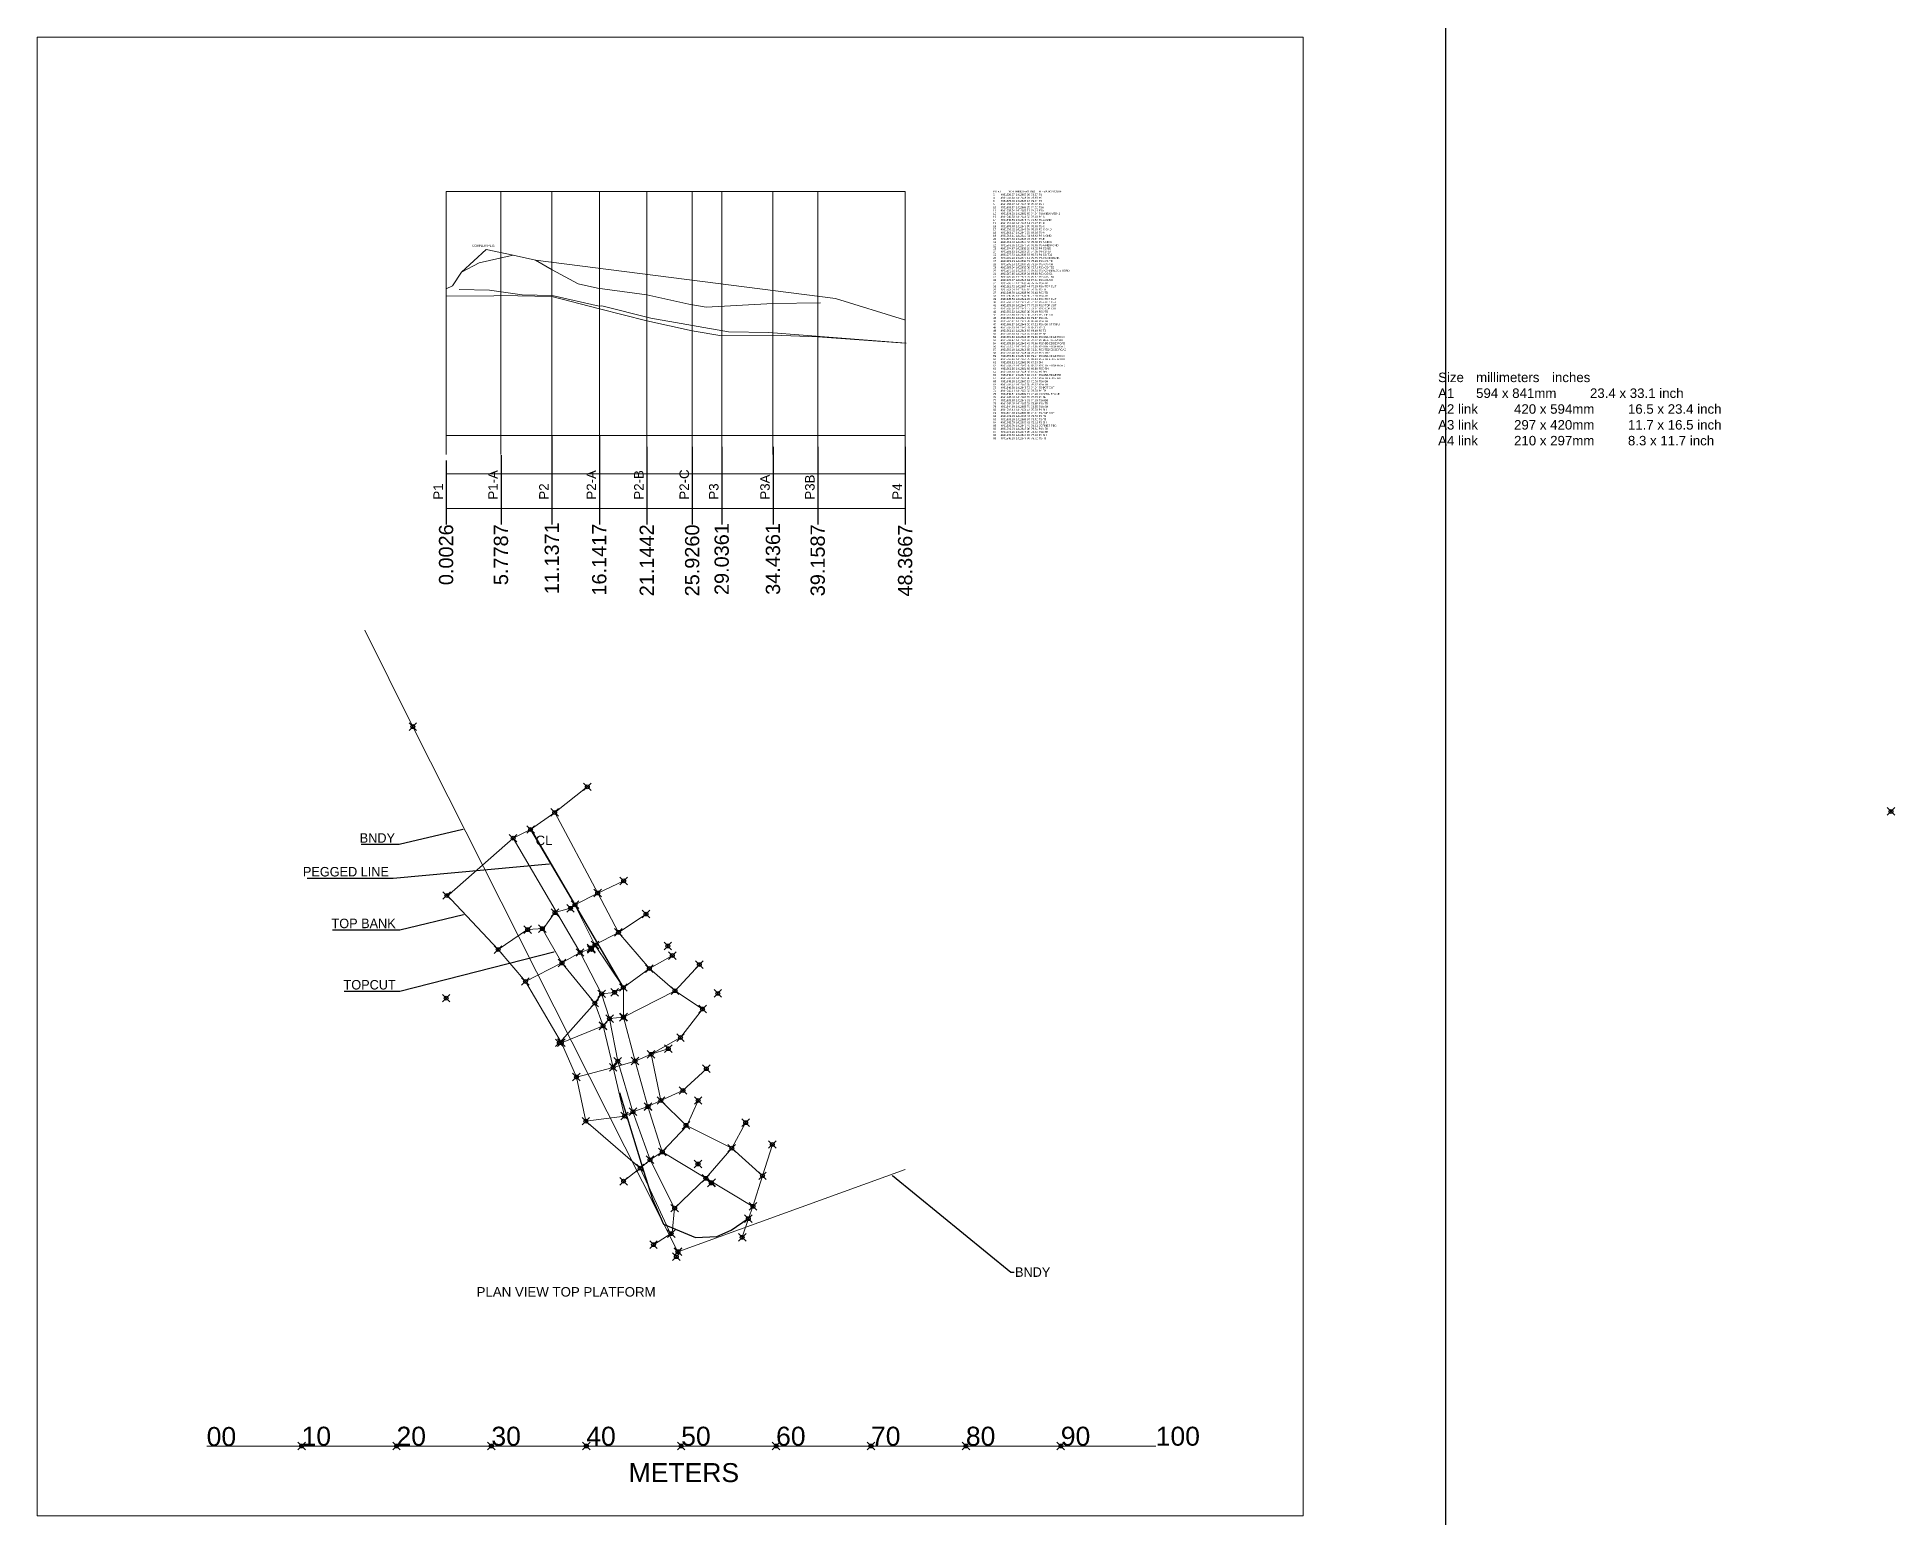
# Model space of a CAD drawing. Extents: x -43 to 1412658, y -255 to 4931576.
# Drawn here: x -43.1 to 152.7, y -54.6 to 101.3 of the extents above; entities that cross this region are included whole.
import ezdxf
from ezdxf import colors
from ezdxf.entities.mleader import LeaderData, LeaderLine
from ezdxf.math import Vec2, Vec3

# ---------------------------------------------------------------- set-up
doc = ezdxf.new("R2010")
doc.units = 0
doc.header["$MEASUREMENT"] = 0
doc.header["$PDMODE"] = 35
doc.header["$PDSIZE"] = 0.4
doc.layers.get('0').update_dxf_attribs({"linetype": 'CONTINUOUS'})
doc.layers.get('Defpoints').update_dxf_attribs({"linetype": 'CONTINUOUS'})
doc.layers.add('Boundary', color=7, linetype='CONTINUOUS')
doc.styles.add('Annotative', font='txt')
doc.styles.add('MtXpl_arial_ttf_shx', font='arial.ttf.shx')
doc.styles.get("Standard").update_dxf_attribs({"font": 'arial.ttf'})
doc.dimstyles.get("Standard").update_dxf_attribs({"dimtxt": 0.18, "dimasz": 0.18, "dimexe": 0.18, "dimexo": 0.0625, "dimgap": 0.09, "dimtad": 0, "dimtih": 1, "dimtoh": 1, "dimdec": 4, "dimzin": 0, "dimdsep": 46, "dimtxsty": 'Standard', "dimcen": 0.09, "dimadec": 0, "dimazin": 0, "dimtfac": 1, "dimtdec": 4, "dimtofl": 0, "dimtmove": 0, "dimatfit": 3, "dimfxl": 1, "dimtolj": 1, "dimtzin": 0, "dimarcsym": 0})

msp = doc.modelspace()

# ---------------------------------------------------------------- texts
at = {"style": 'MtXpl_arial_ttf_shx'}
msp.add_text('CORNER PEG', height=0.25, dxfattribs=at).set_placement((2.74137, 79.17045))
at = {"color": 6, "style": 'MtXpl_arial_ttf_shx'}
for s, p in [('P1-A', (5.43631, 52.53728)), ('P2-A', (15.80188, 52.53728)), ('P2-B', (20.80373, 52.53728)), ('P2-C', (25.58622, 52.53728)), ('P3A', (34.09629, 52.53728)), ('P3B', (38.81889, 52.53728)), ('P1', (-0.33978, 52.53728)), ('P2', (10.79734, 52.53728)), ('P3', (28.69628, 52.53728)), ('P4', (48.02689, 52.53728))]:
    msp.add_text(s, height=1, rotation=90, dxfattribs=at).set_placement(p)
at = {"ltscale": 1000}
for s, p in [('00', (-25.23499, -47.19136, 22.09)), ('10', (-15.23499, -47.15725, -56.82)), ('20', (-5.23499, -47.15725, -56.82)), ('30', (4.76501, -47.15725, -56.82)), ('40', (14.76501, -47.15725, -56.82)), ('50', (24.76501, -47.15725, -56.82)), ('60', (34.76501, -47.15725, -56.82)), ('70', (44.76501, -47.15725, -56.82)), ('80', (54.76501, -47.15725, -56.82)), ('90', (64.76501, -47.15725, -56.82)), ('100', (74.76501, -47.15725, 44.18)), ('METERS', (19.22742, -50.99274))]:
    msp.add_text(s, height=2, dxfattribs=at).set_placement(p)
at = {"attachment_point": 1}
for s, insert, char_height, width in [('POINT^INORTHING^IEASTING^IELEVATION^ICODE\\P3^I4931536.07 ^I1412657.56 ^I73.97 ^IP1\\P4^I4931541.80 ^I1412648.01 ^I73.93 ^IP2\\P6^I4931575.78 ^I1412634.13 ^I69.04 ^IP4\\P9^I4931558.62 ^I1412642.98 ^I70.02 ^IP3-2\\P10^I4931538.57 ^I1412653.20 ^I74.02 ^IP1A\\P11^I4931538.54 ^I1412653.17 ^I74.01 ^IP1A\\P12^I4931539.03 ^I1412652.60 ^I74.04 ^IP1A-NEW-VSD-.2\\P13^I4931546.58 ^I1412646.50 ^I72.63 ^IP2-A\\P14^I4931546.59 ^I1412646.49 ^I72.52 ^IP2-A-GND\\P15^I4931551.38 ^I1412645.14 ^I71.37 ^IP2-B\\P16^I4931555.98 ^I1412643.90 ^I70.40 ^IP2-C\\P17^I4931556.02 ^I1412643.93 ^I70.33 ^IP2-C-GND\\P18^I4931563.17 ^I1412640.53 ^I69.98 ^IP3-A\\P19^I4931563.14 ^I1412640.54 ^I69.92 ^IP3-A-GND\\P20^I4931567.48 ^I1412638.34 ^I69.64 ^IP3-B\\P21^I4931563.26 ^I1412640.52 ^I70.00 ^IP3-A-NEW\\P22^I4931563.30 ^I1412640.50 ^I69.90 ^IP3-A-NEW-GND\\P23^I4931574.87 ^I1412632.29 ^I69.02 ^IP4-CS-BB\\P24^I4931568.83 ^I1412625.30 ^I74.00 ^IP4-CS-TB\\P25^I4931577.58 ^I1412636.67 ^I68.73 ^IP4-CS-TB2\\P26^I4931580.28 ^I1412640.11 ^I65.56 ^IP4-CS-ON BANK\\P27^I4931563.13 ^I1412630.71 ^I75.49 ^IP3B-CS-TB\\P28^I4931565.23 ^I1412633.82 ^I73.29 ^IP3B-CS-SH\\P29^I4931565.34 ^I1412635.36 ^I72.71 ^IP3B-CS-TB2\\P30^I4931567.02 ^I1412636.70 ^I69.62 ^IP3B-CS-BB-EDGE ROAD\\P31^I4931567.85 ^I1412638.81 ^I69.68 ^IP3B-CS-CL\\P32^I4931569.09 ^I1412641.20 ^I69.47 ^IP3B-CS-TB3\\P33^I4931570.37 ^I1412643.94 ^I67.34 ^IP3B-CS-SH\\P34^I4931559.77 ^I1412633.59 ^I75.75 ^IP3A-TB\\P35^I4931561.72 ^I1412637.44 ^I73.19 ^IP3A-TOP CUT\\P36^I4931553.30 ^I1412637.16 ^I76.25 ^IP3-TB\\P37^I4931549.70 ^I1412638.96 ^I76.48 ^IP2B-TB\\P38^I4931545.05 ^I1412639.95 ^I77.38 ^IP2A-TB\\P39^I4931545.58 ^I1412644.03 ^I74.81 ^IP2A-TOP CUT\\P40^I4931550.72 ^I1412642.83 ^I74.12 ^IP2B-TOP CUT\\P41^I4931555.10 ^I1412641.77 ^I73.15 ^IP2C-TOP CUT\\P42^I4931555.09 ^I1412641.77 ^I73.14 ^IP2C-TOP CUT\\P43^I4931553.32 ^I1412637.38 ^I76.19 ^IP2C-TB\\P44^I4931557.48 ^I1412640.90 ^I72.81 ^IP3-TOP CUT\\P45^I4931563.62 ^I1412640.91 ^I69.87 ^IP3A-CL\\P46^I4931564.94 ^I1412643.39 ^I69.58 ^IP3A-TB\\P47^I4931566.87 ^I1412646.30 ^I67.31 ^IP3A-SH AT RIMU\\P48^I4931559.13 ^I1412643.91 ^I69.81 ^IP3 CL\\P49^I4931561.13 ^I1412646.65 ^I69.49 ^IP3 TB\\P50^I4931562.50 ^I1412649.07 ^I67.43 ^IP3 SH\\P52^I4931562.82 ^I1412639.35 ^I69.96 ^IP3A-BB-EDGE ROAD\\P53^I4931558.47 ^I1412641.62 ^I70.22 ^IP3-BB-EDGE ROAD\\P54^I4931555.85 ^I1412642.45 ^I70.66 ^IP2C-BB-EDGE ROAD\\P56^I4931551.37 ^I1412643.32 ^I71.65 ^IP2B-BB-EDGE ROAD\\P57^I4931552.10 ^I1412646.83 ^I71.34 ^IP2B-TB2-EDGE ROAD\\P58^I4931552.68 ^I1412648.64 ^I70.69 ^IP2B-TB2\\P59^I4931553.86 ^I1412649.93 ^I69.14 ^IP2B-BB-EDGE ROAD\\P60^I4931556.86 ^I1412652.25 ^I68.80 ^IP2B-TB-EDGE ROAD\\P61^I4931558.51 ^I1412653.86 ^I67.33 ^ISH\\P62^I4931558.79 ^I1412649.35 ^I69.22 ^IP2C-TB-EDGE ROAD\\P63^I4931561.55 ^I1412651.92 ^I66.80 ^IP2C-SH\\P64^I4931563.50 ^I1412648.59 ^I67.54 ^IP3-SH\\P66^I4931546.04 ^I1412644.92 ^I72.94 ^IP2A-BB-EDGE RD\\P67^I4931547.23 ^I1412647.86 ^I72.97 ^IP2A-TB-EDGE RD\\P68^I4931548.28 ^I1412650.19 ^I72.03 ^IP2A-SH\\P69^I4931550.57 ^I1412652.65 ^I70.12 ^IP2A-TB\\P73^I4931540.98 ^I1412646.72 ^I74.04 ^IP2-BOT CUT\\P74^I4931544.61 ^I1412650.50 ^I73.73 ^IP2-TB\\P75^I4931540.54 ^I1412651.77 ^I74.18 ^ICONROL STAKE\\P76^I4931547.23 ^I1412651.79 ^I72.19 ^IP2 SH\\P77^I4931535.88 ^I1412649.31 ^I74.39 ^IP1A-BB\\P78^I4931542.20 ^I1412655.33 ^I73.80 ^IP1A-TB\\P79^I4931544.89 ^I1412656.79 ^I73.55 ^IP1A-SH\\P80^I4931532.81 ^I1412656.43 ^I75.78 ^IP1-SH\\P81^I4931534.78 ^I1412657.08 ^I74.74 ^IP1-TOP CUT\\P82^I4931539.29 ^I1412658.57 ^I73.52 ^IP1-TB\\P83^I4931539.29 ^I1412658.57 ^I73.52 ^IP1-TB\\P84^I4931542.59 ^I1412659.61 ^I72.01 ^IP1-SH\\P85^I4931530.76 ^I1412649.49 ^I78.91 ^ICORNER PEG\\P86^I4931532.03 ^I1412647.08 ^I79.34 ^IP1A-SH\\P87^I4931533.20 ^I1412648.95 ^I78.32 ^IP1A-TB\\P88^I4931538.72 ^I1412643.93 ^I77.92 ^IP2-SH\\P89^I4931540.10 ^I1412645.68 ^I76.72 ^IP2-TB', (57.63871, 85.11173, -78.91), 0.2, 15.3460968), ('Size^Imillimeters^Iinches\\PA1^I594 x 841mm^I23.4 x 33.1 inch\\PA2 link^I420 x 594mm^I16.5 x 23.4 inch\\PA3 link^I297 x 420mm^I11.7 x 16.5 inch\\PA4 link^I210 x 297mm^I8.3 x 11.7 inch', (104.52522, 65.92108), 1, 66.1818358)]:
    msp.add_mtext(s, dxfattribs=dict(at, insert=insert, char_height=char_height, width=width))
at = {"insert": (3.2093, -30.44627, -78.91), "char_height": 1, "attachment_point": 1}
msp.add_mtext_dynamic_manual_height_columns('PLAN VIEW TOP PLATFORM', width=35.4471884, gutter_width=1, heights=[0.2], dxfattribs=at)
at = {"layer": 'Boundary', "color": 40, "true_color": 0xf8d731}
msp.add_text('CL', height=1, dxfattribs=at).set_placement((9.41691, 16.12597, -78.91))

# ---------------------------------------------------------------- blocks, each defined once
blk = doc.blocks.new('*D83')
at = {"color": 0, "lineweight": -2, "ltscale": 1000, "transparency": 16777216}
blk.add_line((5.78, 57.23), (5.78, 49.93), dxfattribs=at)
at = {"layer": 'Defpoints', "color": 0, "ltscale": 1000, "transparency": 16777216}
for p in [(5.78, 57.29), (5.78, 49.93), (0, 0)]:
    blk.add_point(p, dxfattribs=at)
at = {"color": 0, "ltscale": 1000, "transparency": 16777216, "insert": (5.78, 46.73), "char_height": 1.5, "attachment_point": 5, "rotation": 90}
blk.add_mtext('\\A1;5.7787', dxfattribs=at)
blk = doc.blocks.new('*D84')
at = {"color": 0, "lineweight": -2, "ltscale": 1000, "transparency": 16777216}
blk.add_line((0, 56.67), (0, 49.93), dxfattribs=at)
at = {"layer": 'Defpoints', "color": 0, "ltscale": 1000, "transparency": 16777216}
for p in [(0, 56.73), (0, 49.93), (0, 0)]:
    blk.add_point(p, dxfattribs=at)
at = {"color": 0, "ltscale": 1000, "transparency": 16777216, "insert": (0, 46.73), "char_height": 1.5, "attachment_point": 5, "rotation": 90}
blk.add_mtext('\\A1;0.0026', dxfattribs=at)
blk = doc.blocks.new('*D85')
at = {"color": 0, "lineweight": -2, "ltscale": 1000, "transparency": 16777216}
blk.add_line((11.14, 59.24), (11.14, 49.93), dxfattribs=at)
at = {"layer": 'Defpoints', "color": 0, "ltscale": 1000, "transparency": 16777216}
for p in [(11.14, 59.31), (11.14, 49.93), (0, 0)]:
    blk.add_point(p, dxfattribs=at)
at = {"color": 0, "ltscale": 1000, "transparency": 16777216, "insert": (11.14, 46.36), "char_height": 1.5, "attachment_point": 5, "rotation": 90}
blk.add_mtext('\\A1;11.1371', dxfattribs=at)
blk = doc.blocks.new('*D86')
at = {"color": 0, "lineweight": -2, "ltscale": 1000, "transparency": 16777216}
blk.add_line((16.14, 59.24), (16.14, 49.93), dxfattribs=at)
at = {"layer": 'Defpoints', "color": 0, "ltscale": 1000, "transparency": 16777216}
for p in [(16.14, 59.31), (16.14, 49.93), (0, 0)]:
    blk.add_point(p, dxfattribs=at)
at = {"color": 0, "ltscale": 1000, "transparency": 16777216, "insert": (16.14, 46.21), "char_height": 1.5, "attachment_point": 5, "rotation": 90}
blk.add_mtext('\\A1;16.1417', dxfattribs=at)
blk = doc.blocks.new('*D87')
at = {"color": 0, "lineweight": -2, "ltscale": 1000, "transparency": 16777216}
blk.add_line((21.14, 58.09), (21.14, 49.93), dxfattribs=at)
at = {"layer": 'Defpoints', "color": 0, "ltscale": 1000, "transparency": 16777216}
for p in [(21.14, 58.15), (21.14, 49.93), (0, 0)]:
    blk.add_point(p, dxfattribs=at)
at = {"color": 0, "ltscale": 1000, "transparency": 16777216, "insert": (21.14, 46.14), "char_height": 1.5, "attachment_point": 5, "rotation": 90}
blk.add_mtext('\\A1;21.1442', dxfattribs=at)
blk = doc.blocks.new('*D88')
at = {"color": 0, "lineweight": -2, "ltscale": 1000, "transparency": 16777216}
blk.add_line((25.93, 58.09), (25.93, 49.93), dxfattribs=at)
at = {"layer": 'Defpoints', "color": 0, "ltscale": 1000, "transparency": 16777216}
for p in [(25.93, 58.15), (25.93, 49.93), (0, 0)]:
    blk.add_point(p, dxfattribs=at)
at = {"color": 0, "ltscale": 1000, "transparency": 16777216, "insert": (25.93, 46.13), "char_height": 1.5, "attachment_point": 5, "rotation": 90}
blk.add_mtext('\\A1;25.9260', dxfattribs=at)
blk = doc.blocks.new('*D89')
at = {"color": 0, "lineweight": -2, "ltscale": 1000, "transparency": 16777216}
blk.add_line((29.04, 58.09), (29.04, 49.93), dxfattribs=at)
at = {"layer": 'Defpoints', "color": 0, "ltscale": 1000, "transparency": 16777216}
for p in [(29.04, 58.15), (29.04, 49.93), (0, 0)]:
    blk.add_point(p, dxfattribs=at)
at = {"color": 0, "ltscale": 1000, "transparency": 16777216, "insert": (29.04, 46.27), "char_height": 1.5, "attachment_point": 5, "rotation": 90}
blk.add_mtext('\\A1;29.0361', dxfattribs=at)
blk = doc.blocks.new('*D90')
at = {"color": 0, "lineweight": -2, "ltscale": 1000, "transparency": 16777216}
blk.add_line((34.44, 58.09), (34.44, 49.93), dxfattribs=at)
at = {"layer": 'Defpoints', "color": 0, "ltscale": 1000, "transparency": 16777216}
for p in [(34.44, 58.15), (34.44, 49.93), (0, 0)]:
    blk.add_point(p, dxfattribs=at)
at = {"color": 0, "ltscale": 1000, "transparency": 16777216, "insert": (34.44, 46.29), "char_height": 1.5, "attachment_point": 5, "rotation": 90}
blk.add_mtext('\\A1;34.4361', dxfattribs=at)
blk = doc.blocks.new('*D91')
at = {"color": 0, "lineweight": -2, "ltscale": 1000, "transparency": 16777216}
blk.add_line((39.16, 58.09), (39.16, 49.93), dxfattribs=at)
at = {"layer": 'Defpoints', "color": 0, "ltscale": 1000, "transparency": 16777216}
for p in [(39.16, 58.15), (39.16, 49.93), (0, 0)]:
    blk.add_point(p, dxfattribs=at)
at = {"color": 0, "ltscale": 1000, "transparency": 16777216, "insert": (39.16, 46.14), "char_height": 1.5, "attachment_point": 5, "rotation": 90}
blk.add_mtext('\\A1;39.1587', dxfattribs=at)
blk = doc.blocks.new('*D92')
at = {"color": 0, "lineweight": -2, "ltscale": 1000, "transparency": 16777216}
blk.add_line((48.37, 58.09), (48.37, 49.93), dxfattribs=at)
at = {"layer": 'Defpoints', "color": 0, "ltscale": 1000, "transparency": 16777216}
for p in [(48.37, 58.15), (48.37, 49.93), (0, 0)]:
    blk.add_point(p, dxfattribs=at)
at = {"color": 0, "ltscale": 1000, "transparency": 16777216, "insert": (48.37, 46.11), "char_height": 1.5, "attachment_point": 5, "rotation": 90}
blk.add_mtext('\\A1;48.3667', dxfattribs=at)

# ---------------------------------------------------------------- dimensions: what is measured, and where the dimension line sits
at = {"ltscale": 1000}
for feature_location, offset, picture, middle in [((11.13711, 59.30558), (0, -9.37634), '*D85', (11.13711, 46.35834)), ((16.14166, 59.30558), (0, -9.37634), '*D86', (16.14166, 46.21356)), ((21.14417, 58.15045), (0, -8.22122), '*D87', (21.14417, 46.13784)), ((25.926, 58.15045), (0, -8.22122), '*D88', (25.926, 46.13272)), ((29.03606, 58.15045), (0, -8.22122), '*D89', (29.03606, 46.27495)), ((34.43607, 58.15045), (0, -8.22122), '*D90', (34.43607, 46.28825)), ((39.15866, 58.15045), (0, -8.22122), '*D91', (39.15866, 46.14347)), ((48.36667, 58.15045), (0, -8.22122), '*D92', (48.36667, 46.11277)), ((5.77871, 57.29171), (0, -7.36247), '*D83', (5.77871, 46.72566)), ((0.00262, 56.73077), (0, -6.80153), '*D84', (0.00262, 46.72618))]:
    dim = msp.add_ordinate_dim(feature_location=feature_location, offset=offset, dtype=1, origin=(0, 0), dimstyle='Standard', override={"dimtxt": 1.5}, dxfattribs=at)
    dim.commit()
    dim.dimension.update_dxf_attribs({"geometry": picture, "text_midpoint": middle})

# ---------------------------------------------------------------- linework, layer by layer
at = {"color": 3, "lineweight": 0}
for p, q in [((0, 85.01314), (0, 57.29171)), ((5.77609, 85.01314), (5.77609, 57.29171)), ((11.13711, 85.01314), (11.13711, 57.29171)), ((16.14166, 85.01314), (16.14166, 57.29171)), ((21.13082, 85.01314), (21.14459, 57.29171)), ((25.926, 85.01314), (25.926, 57.29171)), ((29.03606, 85.01314), (29.03606, 57.29171)), ((34.43607, 85.01314), (34.43607, 57.29171)), ((39.15866, 85.01314), (39.15866, 57.29171)), ((48.36667, 85.01314), (48.36667, 57.29171))]:
    msp.add_line(p, q, dxfattribs=at)
at = {"lineweight": 0}
for p, q in [((0, 85.01314), (48.36667, 85.01314)), ((4.20866, 78.91), (1.62, 76.51)), ((41.02, 73.74), (48.28943, 71.49054)), ((0, 59.30558), (48.36667, 59.30558)), ((0, 55.2518), (48.36667, 55.2518))]:
    msp.add_line(p, q, dxfattribs=at)
at = {"color": 2, "lineweight": 0}
for p, q in [((9.419, 77.77), (7.0612, 78.31)), ((11.157, 76.74), (9.419, 77.77)), ((13.922, 75.27), (11.157, 76.74)), ((15.9367, 74.81), (13.922, 75.27))]:
    msp.add_line(p, q, dxfattribs=at)
at = {"lineweight": 0, "ltscale": 1000}
for p, q in [((0.00262, 51.61182), (48.36667, 51.61182)), ((15.96501, 11.0822, -9.44), (11.43501, 19.5722, -10.18)), ((18.15501, 6.9322, -9.33), (15.96501, 11.0822, -9.44)), ((21.41501, 3.1222, -9.42), (18.15501, 6.9322, -9.33)), ((24.11501, 0.7822, -9.69), (21.41501, 3.1222, -9.42)), ((-25.23499, -47.19136, -78.91), (74.76501, -47.19136, -78.91))]:
    msp.add_line(p, q, dxfattribs=at)
at = {"ltscale": 1000}
msp.add_lwpolyline([(105.34766, 59144.92156), (84105.34766, 59144.92156), (84105.34766, -255.07844), (105.34766, -255.07844)], close=True, dxfattribs=at)
at = {"lineweight": 0, "ltscale": 1000}
msp.add_lwpolyline([(-43.09863, 101.27204), (90.30547, 101.27204), (90.30547, -54.55034), (-43.09863, -54.55034)], close=True, dxfattribs=at)
at = {"color": 2, "lineweight": 0}
msp.add_lwpolyline([(7.0612, 78.31), (3.489, 77.48), (1.62, 76.51), (0.67, 75.06), (0, 74.747)], dxfattribs=at)
at = {"lineweight": 0}
msp.add_lwpolyline([(4.20866, 78.91), (7.0612, 78.31), (9.419, 77.77), (41.02, 73.74)], dxfattribs=at)
at = {"color": 1, "lineweight": 0}
for points in [[(1.38082, 74.69673), (4.58, 74.62), (7.997, 74.13)], [(7.997, 74.13), (11.15687, 74.04), (16.10555, 72.94)], [(21.5804, 71.65), (16.39858, 72.97), (16.10602, 72.93592)], [(21.5804, 71.65), (29.7595, 70.22), (34.01403, 70.15155), (48.47569, 69.02)]]:
    msp.add_lwpolyline(points, dxfattribs=at)
at = {"color": 40, "lineweight": 0, "true_color": 0xf8d731}
msp.add_lwpolyline([(15.9367, 74.81), (21.13082, 74.12), (25.58081, 73.15), (27.40545, 72.81), (34.436, 73.19), (39.43849, 73.29)], dxfattribs=at)
at = {"color": 6, "lineweight": 0}
msp.add_lwpolyline([(0, 73.97), (5.02513, 74.02), (5.77609, 74.04), (11.13711, 73.93), (16.14166, 72.63), (21.13082, 71.37), (25.926, 70.33), (29.03606, 69.81), (34.43607, 69.87), (39.15866, 69.68), (48.36667, 69.04)], dxfattribs=at)
at = {"lineweight": 0, "elevation": -78.91}
for points in [[(0.31407, 10.93154), (7.05501, 16.8622), (8.89501, 17.7722), (11.43501, 19.5722), (14.87501, 22.2722)], [(5.47501, 5.1222), (8.58501, 7.2222), (10.26183, 7.33223), (11.46501, 9.0122), (13.10501, 9.4722), (13.57501, 9.8422), (15.96501, 11.0822), (18.70501, 12.3622)], [(23.63564, -24.83016), (20.44501, -17.9078), (14.71501, -12.9578), (13.72501, -8.3078), (12.14501, -4.6878), (8.35501, 1.7622), (5.47501, 5.1222), (-0.02391, 10.98381)], [(8.35501, 1.7622), (12.20501, 3.7122), (14.11501, 4.8122), (15.28501, 5.2522), (15.67501, 5.6122), (18.15501, 6.9322), (21.06501, 8.8622)], [(18.79501, -12.4278), (17.59501, -7.2878), (16.53501, -2.9178), (15.66501, -0.5278), (12.20501, 3.7122), (10.12501, 7.3322)], [(11.92501, -4.7078), (15.66501, -0.5278), (16.38501, 0.4622), (17.74501, 0.6122), (18.67501, 1.1222), (21.41501, 3.1222), (23.83501, 4.4922)], [(12.14501, -4.6878), (16.53501, -2.9078), (17.21501, -2.1578), (18.69501, -1.9878), (24.11501, 0.7822), (26.68501, 3.5422)], [(33.33501, -18.7178), (30.09501, -15.8078), (25.26501, -13.3978), (22.62501, -10.7778), (21.59501, -5.9078), (24.69501, -4.1478), (27.01501, -1.1478), (24.11501, 0.7822)], [(13.72501, -8.3078), (17.59501, -7.2878), (19.90501, -6.6278), (21.59501, -5.9078), (23.40501, -5.3278)], [(14.71501, -12.9578), (18.79501, -12.4278), (19.68501, -11.9678), (21.26501, -11.4278), (22.62501, -10.7778), (24.95501, -9.7278), (27.41501, -7.4378)], [(18.69501, -19.2878), (20.44501, -17.9078), (21.48501, -17.0278), (22.76854, -16.18043), (25.34827, -13.43935), (26.55501, -10.7778)], [(21.84501, -25.9778), (23.80193, -24.72358), (24.07501, -22.1278), (27.36501, -18.9778), (30.09501, -15.8078), (31.55501, -13.1178)], [(31.19501, -25.1978), (31.84501, -23.2278), (32.32501, -21.9378), (33.33501, -18.7178), (34.37501, -15.4178)]]:
    msp.add_lwpolyline(points, dxfattribs=at)
at = {"color": 40, "lineweight": 0, "true_color": 0xf8d731, "elevation": -78.91}
msp.add_lwpolyline([(32.32501, -21.9378), (27.36501, -18.9778), (22.76854, -16.18043), (21.25501, -11.4178), (19.90501, -6.6278), (18.69501, -1.9878), (18.69501, -1.9878), (18.67501, 1.1222), (15.67501, 5.6122), (13.57501, 9.8422), (8.89501, 17.7722)], dxfattribs=at)
at = {"color": 30, "lineweight": 0, "true_color": 0xf26722, "elevation": -78.91}
msp.add_lwpolyline([(24.07501, -22.1278), (21.48501, -17.0278), (19.68501, -11.9678), (18.08501, -6.6378), (17.21501, -2.1578), (16.38501, 0.4622), (14.11501, 4.8122), (7.05501, 16.8622)], dxfattribs=at)
at = {"color": 1}
for points in [[(18.67501, 1.1222, -9.1), (8.9017, 17.91922, -78.91)], [(18.27501, -9.9378, -4.51), (19.59501, -14.2878, -3.64), (20.79501, -18.1778, -2.17), (21.75501, -21.1878, -1.14), (22.91501, -23.8178, -0.6), (26.26501, -25.2278, -1.43), (28.50501, -25.1178, -2.4), (30.01501, -24.4378, -3.05), (31.81501, -23.2078, -4.23)]]:
    msp.add_polyline3d(points, dxfattribs=at)
for p in [(14.87501, 22.2722, -13.35), (11.43501, 19.5722, -10.18), (8.89501, 17.7722, -9.87), (7.05501, 16.8622, -9.89), (18.70501, 12.3622, -11.57), (0.06501, 10.8222, -4.91), (13.10501, 9.4722, -9.27), (13.57501, 9.8422, -9.23), (15.96501, 11.0822, -9.44), (11.46501, 9.0122, -9.29), (21.06501, 8.8622, -11.6), (8.58501, 7.2222, -5.62), (10.12501, 7.3322, -6.2), (15.67501, 5.6122, -9.04), (18.15501, 6.9322, -9.33), (23.35501, 5.4922, -11.37), (5.47501, 5.1222, -3.42), (12.20501, 3.7122, -5.72), (14.11501, 4.8122, -8.95), (15.26501, 5.2922, -9.01), (15.28501, 5.2522, -8.91), (15.29501, 5.1622, -8.93), (15.30501, 5.1322, -8.99), (23.83501, 4.4922, -11.48), (26.68501, 3.5422, -12.11), (8.35501, 1.7622, -3.16), (21.41501, 3.1222, -9.42), (16.38501, 0.4622, -8.69), (17.74501, 0.6122, -8.89), (18.67501, 1.1222, -9.1), (24.11501, 0.7822, -9.69), (28.62501, 0.5022, -11.58), (15.66501, -0.5278, -6.1), (17.21501, -2.1578, -8.25), (18.66501, -2.0278, -8.51), (18.69501, -1.9878, -8.58), (27.01501, -1.1478, -10.11), (16.53501, -2.9078, -5.76), (16.53501, -2.9178, -5.77), (24.69501, -4.1478, -9.77), (11.92501, -4.7078, -2.66), (12.14501, -4.6878, -2.72), (21.59501, -5.9078, -7.57), (23.40501, -5.3278, -8.22), (17.59501, -7.2878, -4.79), (18.08501, -6.6378, -7.26), (19.90501, -6.6278, -7.54), (27.41501, -7.4378, -8.79), (13.72501, -8.3078, -2.43), (24.95501, -9.7278, -6.88), (19.68501, -11.9678, -5.97), (21.25501, -11.4178, -6.39), (21.26501, -11.4278, -6.28), (22.62501, -10.7778, -5.94), (26.55501, -10.7778, -6.72), (14.71501, -12.9578, -1.53), (18.79501, -12.4278, -4.1), (25.26501, -13.3978, -5.18), (31.55501, -13.1178, -5.36), (30.09501, -15.8078, -5.11), (34.37501, -15.4178, -6.9), (20.44501, -17.9078, -2.19), (21.48501, -17.0278, -4.87), (22.77501, -16.2078, -4.98), (26.53501, -17.4678, -4.73), (18.69501, -19.2878, -0.99), (27.36501, -18.9778, -4.87), (27.93501, -19.4678, -4.9), (27.96501, -19.4378, -4.89), (33.33501, -18.7178, -5.39), (33.33501, -18.7178, -5.39), (24.07501, -22.1278, -4.52), (31.84501, -23.2278, -4.17), (32.32501, -21.9378, -4.94), (23.71501, -24.8078, -0.59), (31.19501, -25.1978, -3.13), (21.84501, -25.9778, 0.43), (24.25501, -27.2478), (-15.23499, -47.19136, -78.91), (-5.23499, -47.19136, -78.91), (4.76501, -47.19136, -78.91), (14.76501, -47.19136, -78.91), (24.76501, -47.19136, -78.91), (34.76501, -47.19136, -78.91), (44.76501, -47.19136, -78.91), (54.76501, -47.19136, -78.91), (64.76501, -47.19136, -78.91)]:
    msp.add_point(p)
at = {"ltscale": 1000}
msp.add_point((0, 0), dxfattribs=at)
at = {"layer": 'Boundary', "color": 114, "lineweight": 0, "true_color": 0x139b48, "elevation": -78.91}
msp.add_lwpolyline([(-8.56724, 38.77254), (-3.51199, 28.6042), (24.42601, -26.7228), (48.35367, -18.03678)], dxfattribs=at)
at = {"layer": 'Boundary', "color": 32, "true_color": 0xcd6928}
for p in [(-3.51299, 28.6242, -78.91), (-3.51199, 28.6042, -78.91), (152.25101, 19.6792, -78.91), (24.41601, -26.7328, -78.91), (24.42501, -26.7128, -78.91), (24.42601, -26.7228, -78.91)]:
    msp.add_point(p, dxfattribs=at)

msp.set_redraw_order([(e.dxf.handle, doc.entitydb.next_handle()) for e in msp.query("TEXT MTEXT ATTDEF DIMENSION ARC_DIMENSION")])  # texts and dimensions are drawn at this point

# ---------------------------------------------------------------- leaders
at = {"ltscale": 1000}
ml = msp.add_multileader_mtext('Standard', dxfattribs=at)
ml.set_content('BNDY', color=256, style='Annotative')
ml.set_leader_properties()
ml.build(insert=Vec2(0, 0))
ml.multileader.update_dxf_attribs({"text_right_attachment_type": 6, "dogleg_length": 0.36, "arrow_head_size": 0.18})
ctx = ml.context
ctx.base_point, ctx.char_height, ctx.arrow_head_size, ctx.landing_gap_size, ctx.plane_origin = Vec3(-9.14952, 16.88348, -78.91), 1, 0.18, 0.09, Vec3(1.92975, 17.82765, -78.91)
ctx.right_attachment, ctx.text_align_type = 6, 2
notes = []
notes.append((ctx, [(0, (1, 1, 0), (-4.94285, 16.18348, -78.91), (-1, 0), 0.36, [(0, [(1.92975, 17.82765, -78.91)], 0, [])])]))
ctx.mtext.insert, ctx.mtext.alignment, ctx.mtext.flow_direction = Vec3(-5.39285, 17.38348, -78.91), 3, 5
ml = msp.add_multileader_mtext('Standard', dxfattribs=at)
ml.set_content('PEGGED LINE', color=256, style='Annotative')
ml.set_leader_properties()
ml.build(insert=Vec2(0, 0))
ml.multileader.update_dxf_attribs({"text_right_attachment_type": 6, "dogleg_length": 0.36, "arrow_head_size": 0.18})
ctx = ml.context
ctx.base_point, ctx.char_height, ctx.arrow_head_size, ctx.landing_gap_size, ctx.plane_origin = Vec3(-16.45198, 13.32722, -78.91), 1, 0.18, 0.09, Vec3(11.0331, 14.14932, -78.91)
ctx.right_attachment, ctx.text_align_type = 6, 2
notes.append((ctx, [(0, (1, 1, 0), (-5.57864, 12.62722, -78.91), (-1, 0), 0.36, [(0, [(11.0331, 14.14932, -78.91)], 0, [])])]))
ctx.mtext.insert, ctx.mtext.alignment, ctx.mtext.flow_direction = Vec3(-6.02864, 13.82722, -78.91), 3, 5
ml = msp.add_multileader_mtext('Standard', dxfattribs=at)
ml.set_content('TOP BANK', color=256, style='Annotative')
ml.set_leader_properties()
ml.build(insert=Vec2(0, 0))
ml.multileader.update_dxf_attribs({"text_right_attachment_type": 6, "dogleg_length": 0.36, "arrow_head_size": 0.18})
ctx = ml.context
ctx.base_point, ctx.char_height, ctx.arrow_head_size, ctx.landing_gap_size, ctx.plane_origin = Vec3(-13.07438, 7.87703, -78.91), 1, 0.18, 0.09, Vec3(2.00489, 8.82119, -78.91)
ctx.right_attachment, ctx.text_align_type = 6, 2
notes.append((ctx, [(0, (1, 1, 0), (-4.86771, 7.17703, -78.91), (-1, 0), 0.36, [(0, [(2.00489, 8.82119, -78.91)], 0, [])])]))
ctx.mtext.insert, ctx.mtext.alignment, ctx.mtext.flow_direction = Vec3(-5.31771, 8.37703, -78.91), 3, 5
ml = msp.add_multileader_mtext('Standard', dxfattribs=at)
ml.set_content('TOPCUT', color=256, style='Annotative')
ml.set_leader_properties()
ml.build(insert=Vec2(0, 0))
ml.multileader.update_dxf_attribs({"text_right_attachment_type": 6, "dogleg_length": 0.36, "arrow_head_size": 0.18})
ctx = ml.context
ctx.base_point, ctx.char_height, ctx.arrow_head_size, ctx.landing_gap_size, ctx.plane_origin = Vec3(-11.0727, 1.4147, -78.91), 1, 0.18, 0.09, Vec3(11.52365, 4.89803, -78.91)
ctx.right_attachment, ctx.text_align_type = 6, 2
notes.append((ctx, [(0, (1, 1, 0), (-4.86603, 0.7147, -78.91), (-1, 0), 0.36, [(0, [(11.52365, 4.89803, -78.91)], 0, [])])]))
ctx.mtext.insert, ctx.mtext.width, ctx.mtext.alignment, ctx.mtext.flow_direction = Vec3(-5.31603, 1.9147, -78.91), 7.6666667, 3, 5
ml = msp.add_multileader_mtext('Standard', dxfattribs=at)
ml.set_content('BNDY', color=256, style='Annotative')
ml.set_leader_properties()
ml.build(insert=Vec2(0, 0))
ml.multileader.update_dxf_attribs({"text_right_attachment_type": 6, "dogleg_length": 0.36, "arrow_head_size": 0.18})
ctx = ml.context
ctx.base_point, ctx.char_height, ctx.arrow_head_size, ctx.landing_gap_size, ctx.plane_origin = Vec3(59.85354, -28.86454, -78.91), 1, 0.18, 0.09, Vec3(46.88185, -18.57107, -78.91)
ctx.right_attachment = 6
notes.append((ctx, [(1, (1, 1, 0), (59.49354, -28.86454, -78.91), (1, 0), 0.36, [(0, [(46.88185, -18.57107, -78.91)], 0, [])])]))
ctx.mtext.insert, ctx.mtext.flow_direction = Vec3(59.94354, -28.36454, -78.91), 5
for ctx, leaders in notes:
    for number, flags, end, landing, length, lines in leaders:
        leader = LeaderData()
        leader.index, (leader.has_last_leader_line, leader.has_dogleg_vector, leader.attachment_direction) = number, flags
        leader.last_leader_point, leader.dogleg_vector, leader.dogleg_length = Vec3(end), Vec3(landing), length
        for number, points, colour, breaks in lines:
            line = LeaderLine()
            line.index, line.vertices, line.color, line.breaks = number, Vec3.list(points), colors.encode_raw_color(colour), breaks
            leader.lines.append(line)
        ctx.leaders.append(leader)

doc.saveas('drawing.dxf')
